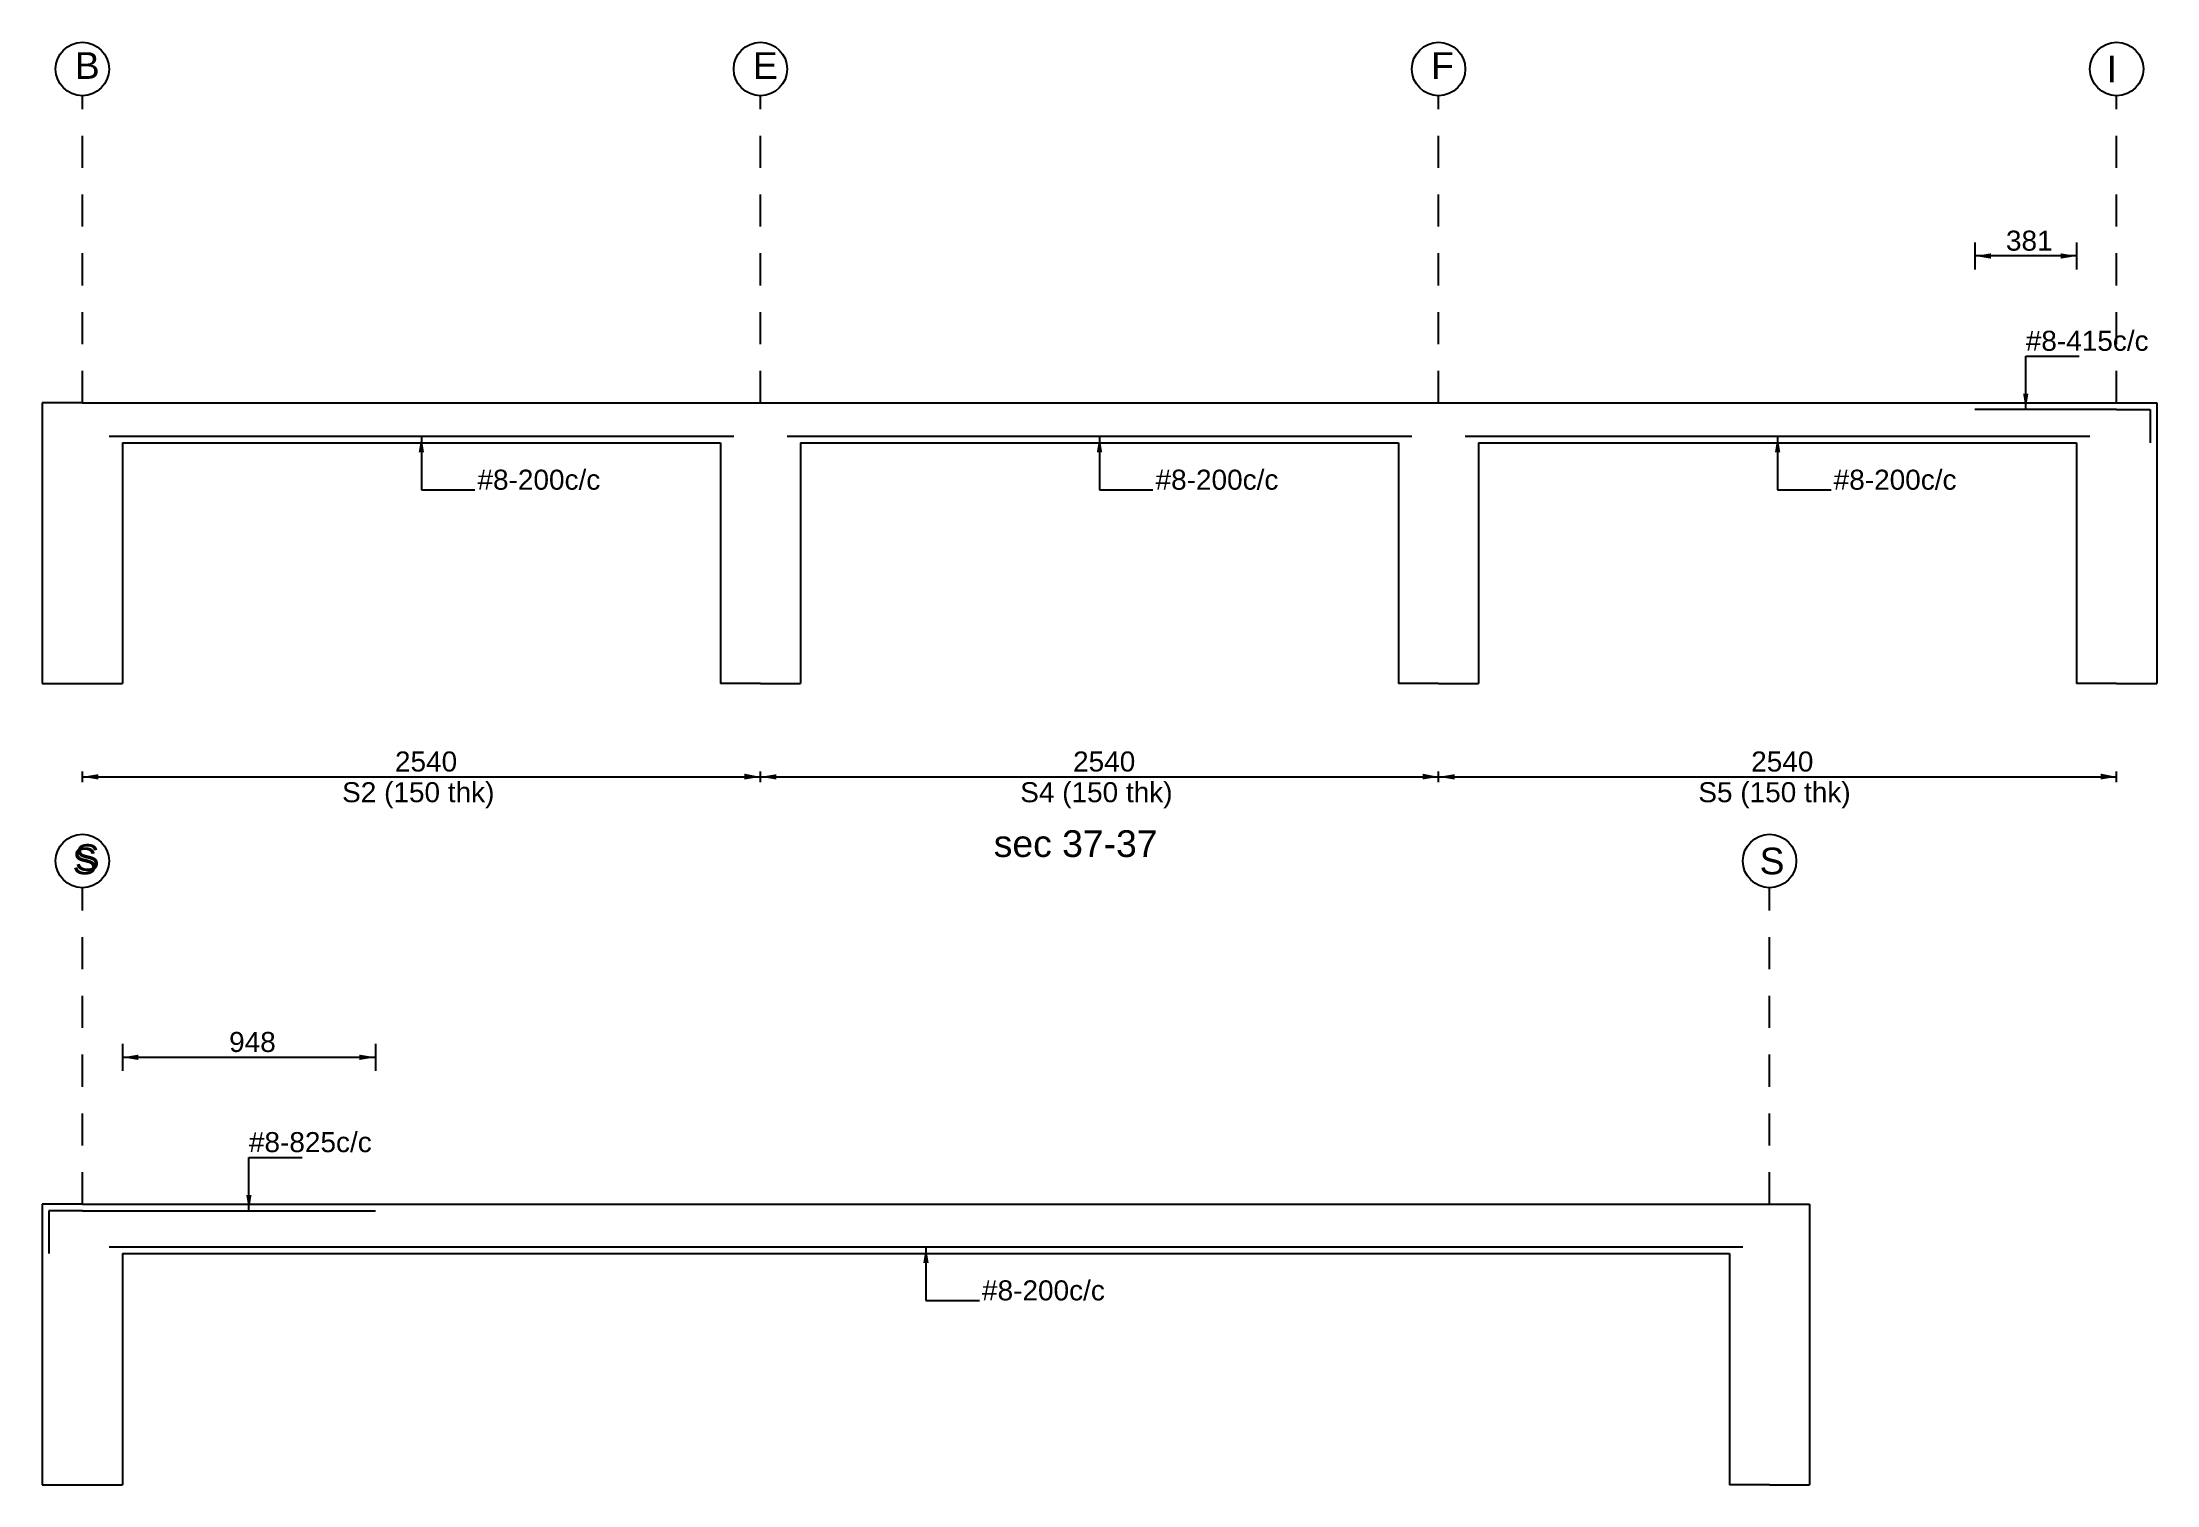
# Model space of a CAD drawing. Extents: x 0 to 119, y -5 to 121.
# Drawn here: x -0.15 to 7.77, y 103.83 to 109.23 of the extents above; entities that cross this region are included whole.
import ezdxf

# ---------------------------------------------------------------- set-up
doc = ezdxf.new("R2010")
doc.units = 0
doc.linetypes.add('ACAD_ISO02W100', pattern=[15, 12, -3])
for name, color, linetype in [('Axisline', 7, 'CONTINUOUS'), ('Axisline_Name', 1, 'CONTINUOUS'), ('LongBars', 1, 'CONTINUOUS'), ('Longsection', 2, 'CONTINUOUS'), ('Section_Name', 1, 'CONTINUOUS'), ('Slab_Bottom_Steel', 1, 'CONTINUOUS'), ('Slab_ID', 4, 'CONTINUOUS'), ('Slab_Top_Steel', 3, 'CONTINUOUS'), ('Span_Dim', 7, 'CONTINUOUS'), ('span_line', 7, 'CONTINUOUS'), ('Steel_Length', 7, 'CONTINUOUS')]:
    doc.layers.add(name, color=color, linetype=linetype)
doc.styles.add('STRUDS_Arial', font='ARIAL.TTF', dxfattribs={"height": 0.04})

msp = doc.modelspace()

# ---------------------------------------------------------------- texts
at = {"layer": 'Axisline_Name', "style": 'STRUDS_Arial'}
for s, p in [('B', (-0.02813, 109.093)), ('E', (2.51188, 109.093)), ('F', (5.05188, 109.093)), ('I', (7.5825, 109.08)), ('S', (-0.0375, 106.115)), ('S', (-0.02813, 106.128)), ('S', (6.28249, 106.115))]:
    msp.add_text(s, height=0.1, dxfattribs=at).set_placement(p)
at = {"layer": 'LongBars', "style": 'STRUDS_Arial'}
for p in [(1.48, 107.555), (4.02, 107.555), (6.56, 107.555), (3.37, 104.52)]:
    msp.add_text('#8-200c/c', height=0.075, dxfattribs=at).set_placement(p)
at = {"layer": 'Section_name', "style": 'STRUDS_Arial'}
msp.add_text('sec 37-37', height=0.1, dxfattribs=at).set_placement((3.414, 106.18))
at = {"layer": 'Slab_ID', "style": 'STRUDS_Arial'}
for s, p in [('S2 (150 thk)', (0.973, 106.385)), ('S4 (150 thk)', (3.513, 106.385)), ('S5 (150 thk)', (6.053, 106.385))]:
    msp.add_text(s, height=0.075, dxfattribs=at).set_placement(p)
at = {"layer": 'Slab_Top_Steel', "style": 'STRUDS_Arial'}
for s, p in [('#8-415c/c', (7.2795, 108.075)), ('#8-825c/c', (0.624, 105.075))]:
    msp.add_text(s, height=0.075, dxfattribs=at).set_placement(p)
at = {"layer": 'Span_Dim', "style": 'STRUDS_Arial'}
for p in [(1.171, 106.5), (3.711, 106.5), (6.251, 106.5)]:
    msp.add_text('2540', height=0.075, dxfattribs=at).set_placement(p)
at = {"layer": 'Steel_Length', "style": 'STRUDS_Arial'}
for s, p in [('381', (7.20525, 108.45)), ('948', (0.54975, 105.45))]:
    msp.add_text(s, height=0.075, dxfattribs=at).set_placement(p)

# ---------------------------------------------------------------- linework, layer by layer
at = {"layer": 'Axisline', "linetype": 'ACAD_ISO02W100', "ltscale": 0.01}
for p, q in [((0, 107.88), (0, 109.03)), ((2.54, 107.88), (2.54, 109.03)), ((5.08, 107.88), (5.08, 109.03)), ((7.62, 107.88), (7.62, 109.03)), ((0, 104.88), (0, 106.065)), ((6.31999, 104.88), (6.31999, 106.065)), ((6.31999, 104.88), (6.31999, 106.065))]:
    msp.add_line(p, q, dxfattribs=at)
at = {"layer": 'Axisline'}
for centre in [(0, 109.13), (2.54, 109.13), (5.08, 109.13), (7.62, 109.13), (0, 106.165), (0, 106.165), (6.31999, 106.165)]:
    msp.add_circle(centre, 0.1, dxfattribs=at)
at = {"layer": 'Longsection'}
for p, q in [((0, 107.88), (-0.15, 107.88)), ((-0.15, 107.88), (-0.15, 106.83)), ((0, 107.88), (2.54, 107.88)), ((2.54, 107.88), (5.08, 107.88)), ((5.08, 107.88), (7.62, 107.88)), ((7.62, 107.88), (7.77, 107.88)), ((7.77, 107.88), (7.77, 106.83)), ((0.15, 107.73), (2.39, 107.73)), ((0.15, 107.73), (0.15, 106.83)), ((2.39, 107.73), (2.39, 106.83)), ((2.69, 107.73), (4.93, 107.73)), ((2.69, 107.73), (2.69, 106.83)), ((4.93, 107.73), (4.93, 106.83)), ((5.23, 107.73), (7.47, 107.73)), ((5.23, 107.73), (5.23, 106.83)), ((7.47, 107.73), (7.47, 106.83)), ((-0.15, 106.83), (0, 106.83)), ((0, 106.83), (0.15, 106.83)), ((2.54, 106.83), (2.39, 106.83)), ((2.54, 106.83), (2.69, 106.83)), ((5.08, 106.83), (4.93, 106.83)), ((5.08, 106.83), (5.23, 106.83)), ((7.62, 106.83), (7.47, 106.83)), ((7.62, 106.83), (7.77, 106.83)), ((0, 104.88), (-0.15, 104.88)), ((-0.15, 104.88), (-0.15, 103.83)), ((0, 104.88), (-0.15, 104.88)), ((-0.15, 104.88), (-0.15, 103.83)), ((0, 104.88), (6.31999, 104.88)), ((6.31999, 104.88), (6.46999, 104.88)), ((6.31999, 104.88), (6.46999, 104.88)), ((6.46999, 104.88), (6.46999, 103.83)), ((6.46999, 104.88), (6.46999, 103.83)), ((0.15, 104.695), (6.16999, 104.695)), ((0.15, 104.695), (0.15, 103.83)), ((6.16999, 104.695), (6.16999, 103.83)), ((-0.15, 103.83), (0, 103.83)), ((-0.15, 103.83), (0, 103.83)), ((0, 103.83), (0.15, 103.83)), ((6.31999, 103.83), (6.16999, 103.83)), ((6.31999, 103.83), (6.46999, 103.83)), ((6.31999, 103.83), (6.46999, 103.83))]:
    msp.add_line(p, q, dxfattribs=at)
at = {"layer": 'Slab_Bottom_Steel'}
for p, q in [((0.1, 107.755), (2.44, 107.755)), ((1.27, 107.755), (1.27, 107.555)), ((2.64, 107.755), (4.98, 107.755)), ((3.81, 107.755), (3.81, 107.555)), ((5.18, 107.755), (7.52, 107.755)), ((6.35, 107.755), (6.35, 107.555)), ((1.27, 107.555), (1.47, 107.555)), ((3.81, 107.555), (4.01, 107.555)), ((6.35, 107.555), (6.55, 107.555)), ((0.1, 104.72), (6.21999, 104.72)), ((3.16, 104.72), (3.16, 104.52)), ((3.16, 104.52), (3.36, 104.52))]:
    msp.add_line(p, q, dxfattribs=at)
for points in [[(1.27, 107.755), (1.26, 107.695), (1.27, 107.755), (1.28, 107.695)], [(3.81, 107.755), (3.8, 107.695), (3.81, 107.755), (3.82, 107.695)], [(6.35, 107.755), (6.34, 107.695), (6.35, 107.755), (6.36, 107.695)], [(3.16, 104.72), (3.15, 104.66), (3.16, 104.72), (3.17, 104.66)]]:
    msp.add_solid(points, dxfattribs=at)
at = {"layer": 'Slab_Top_Steel'}
for p, q in [((7.2795, 107.855), (7.2795, 108.055)), ((7.2795, 108.055), (7.4795, 108.055)), ((7.62, 107.855), (7.089, 107.855)), ((7.62, 107.855), (7.745, 107.855)), ((7.745, 107.855), (7.745, 107.73)), ((0.624, 104.855), (0.624, 105.055)), ((0.624, 105.055), (0.824, 105.055)), ((0, 104.855), (-0.125, 104.855)), ((-0.125, 104.855), (-0.125, 104.695)), ((0, 104.855), (1.098, 104.855))]:
    msp.add_line(p, q, dxfattribs=at)
for points in [[(7.2795, 107.855), (7.2695, 107.915), (7.2795, 107.855), (7.2895, 107.915)], [(0.624, 104.855), (0.614, 104.915), (0.624, 104.855), (0.634, 104.915)]]:
    msp.add_solid(points, dxfattribs=at)
at = {"layer": 'Span_Line'}
for p, q in [((0, 106.46), (0, 106.5)), ((0, 106.48), (2.54, 106.48)), ((2.54, 106.46), (2.54, 106.5)), ((2.54, 106.46), (2.54, 106.5)), ((2.54, 106.48), (5.08, 106.48)), ((5.08, 106.46), (5.08, 106.5)), ((5.08, 106.46), (5.08, 106.5)), ((5.08, 106.48), (7.62, 106.48)), ((7.62, 106.46), (7.62, 106.5))]:
    msp.add_line(p, q, dxfattribs=at)
for points in [[(0, 106.48), (0.06, 106.49), (0, 106.48), (0.06, 106.47)], [(2.54, 106.48), (2.48, 106.492), (2.54, 106.48), (2.48, 106.47)], [(2.54, 106.48), (2.6, 106.49), (2.54, 106.48), (2.6, 106.47)], [(5.08, 106.48), (5.02, 106.492), (5.08, 106.48), (5.02, 106.47)], [(5.08, 106.48), (5.14, 106.49), (5.08, 106.48), (5.14, 106.47)], [(7.62, 106.48), (7.56, 106.492), (7.62, 106.48), (7.56, 106.47)]]:
    msp.add_solid(points, dxfattribs=at)
at = {"layer": 'Steel_Length'}
for p, q in [((7.089, 108.48), (7.089, 108.38)), ((7.47, 108.43), (7.089, 108.43)), ((7.47, 108.48), (7.47, 108.38)), ((0.15, 105.48), (0.15, 105.38)), ((0.15, 105.43), (1.098, 105.43)), ((1.098, 105.48), (1.098, 105.38))]:
    msp.add_line(p, q, dxfattribs=at)
for points in [[(7.089, 108.43), (7.149, 108.44), (7.089, 108.43), (7.149, 108.42)], [(7.47, 108.43), (7.41, 108.44), (7.47, 108.43), (7.41, 108.42)], [(0.15, 105.43), (0.21, 105.44), (0.15, 105.43), (0.21, 105.42)], [(1.098, 105.43), (1.038, 105.44), (1.098, 105.43), (1.038, 105.42)]]:
    msp.add_solid(points, dxfattribs=at)

msp.set_redraw_order([(e.dxf.handle, doc.entitydb.next_handle()) for e in msp.query("TEXT MTEXT ATTDEF DIMENSION ARC_DIMENSION")])  # texts and dimensions are drawn at this point

doc.saveas('drawing.dxf')
